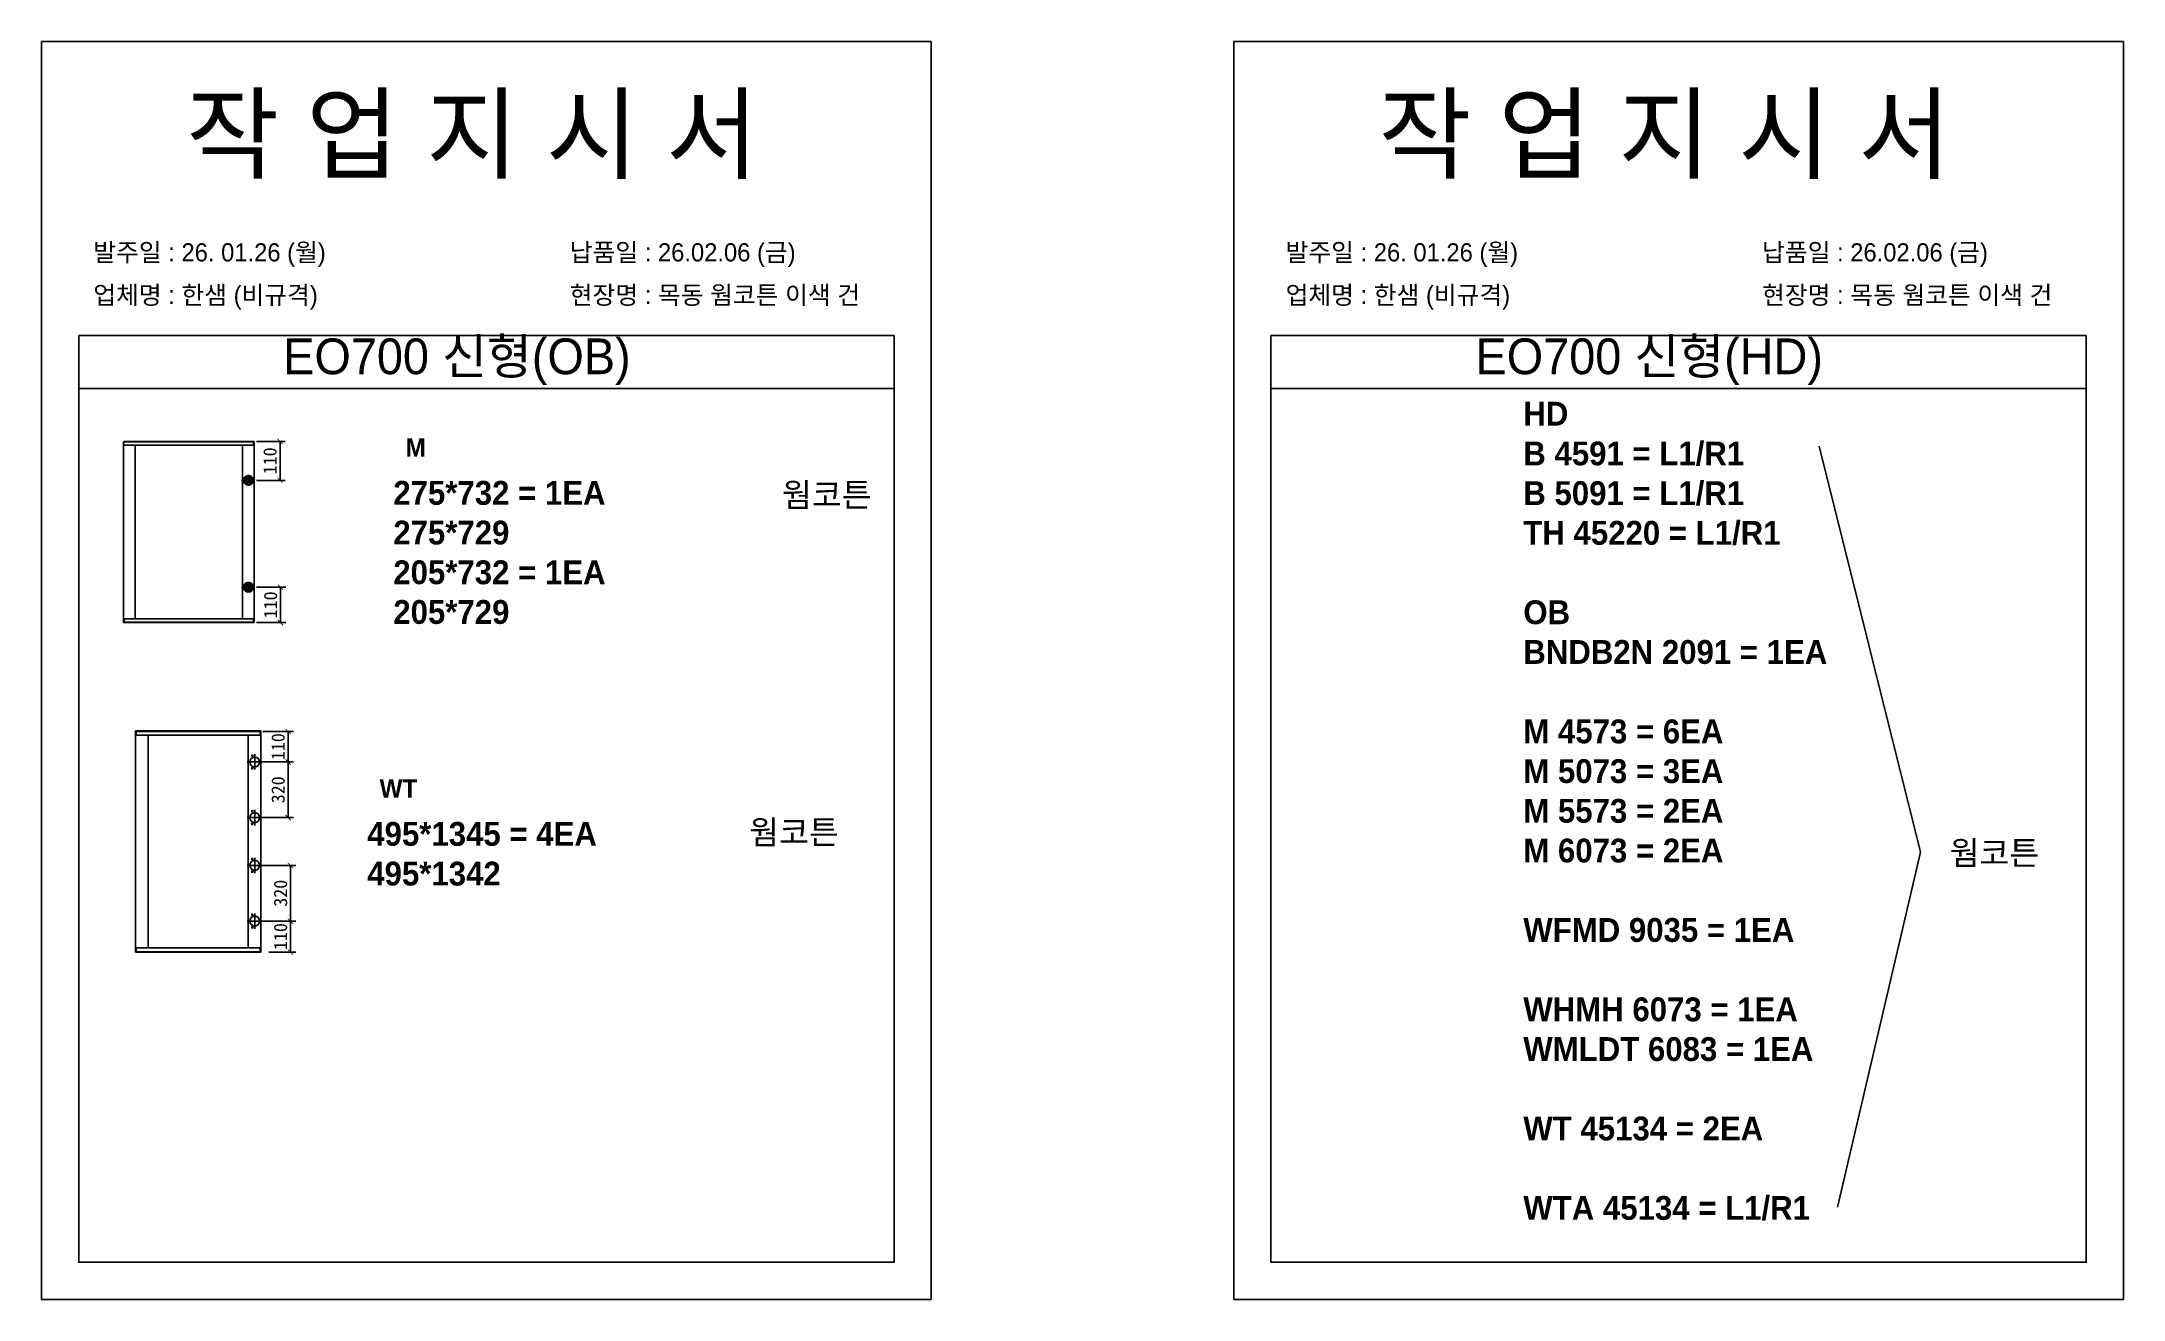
# Model space of a CAD drawing. Header units: millimetres. Extents: x -44117 to 256353, y -2095463 to 65325.
# Drawn here: x 120323 to 124255, y -660945 to -658569 of the extents above; entities that cross this region are included whole.
import ezdxf

# ---------------------------------------------------------------- set-up
doc = ezdxf.new("R2010")
doc.units = ezdxf.units.MM
doc.header["$LTSCALE"] = 10
doc.layers.add('Layer1', color=7, linetype='Continuous', lineweight=70)
doc.styles.add('MtX_Gulim', font='')
doc.styles.get('MtX_Gulim').set_extended_font_data('Gulim', bold=True)
doc.dimstyles.new('ISO-25', dxfattribs={"dimtxt": 2.5, "dimasz": 2.5, "dimexe": 1, "dimexo": 1, "dimtad": 1, "dimtxsty": 'Standard', "dimblk": 'ARCHTICK', "dimcen": 2.5, "dimadec": 0, "dimazin": 0, "dimtfac": 1, "dimtmove": 0, "dimatfit": 3, "dimfxl": 0, "dimarcsym": 0})

msp = doc.modelspace()

# ---------------------------------------------------------------- texts
at = {"linetype": 'Continuous', "style": 'MtX_Gulim'}
for s, height, p in [('M', 35.04934, (121010.10571, -659353.42506)), ('WT', 35.049344, (120960.96535, -659997.65063))]:
    msp.add_text(s, height=height, dxfattribs=at).set_placement(p)
at = {"attachment_point": 1}
for s, width, gutter_width, heights, insert, char_height in [('{\\fGulim|b0|i0|c129|p50;작 업 지 시 서}', 3307.3198183, 12.5, [-155.84554], (120595.4608, -658673.38202), 140), ('{\\fGulim|b0|i0|c129|p50;작 업 지 시 서}', 3307.3198183, 12.5, [-155.84554], (122847.53618, -658673.38202), 140), ('\\pt11;{\\fGulim|b0|i0|c129|p50;발주일 : 26. 01.26 (월)}', 3307.3198183, 12.5, [34.50412], (120420.25145, -658950.10245), 34.3), ('{\\fGulim|b0|i0|c129|p50;납품일 : 26.02.06 (금)}', 3307.3198183, 12.5, [35.09023], (121320.22943, -658950.10245), 34.3), ('\\pt11;{\\fGulim|b0|i0|c129|p50;발주일 : 26. 01.26 (월)}', 3307.3198183, 12.5, [34.50412], (122672.32682, -658950.10245), 34.3), ('{\\fGulim|b0|i0|c129|p50;납품일 : 26.02.06 (금)}', 3307.3198183, 12.5, [35.09023], (123572.30481, -658950.10245), 34.3), ('{\\fGulim|b0|i0|c129|p50;업체명 : 한샘 (비규격)}', 3307.3198183, 12.5, [36.11279], (120420.25145, -659030.75862), 34.3), ('{\\fGulim|b0|i0|c129|p50;현장명 : 목동 웜코튼 이색 건}', 3307.3198183, 12.5, [-38.2735], (121320.22943, -659030.75862), 34.3), ('{\\fGulim|b0|i0|c129|p50;업체명 : 한샘 (비규격)}', 3307.3198183, 12.5, [36.11279], (122672.32682, -659030.75862), 34.3), ('{\\fGulim|b0|i0|c129|p50;현장명 : 목동 웜코튼 이색 건}', 3307.3198183, 12.5, [-38.2735], (123572.30481, -659030.75862), 34.3), ('{\\fGulim|b0|i0|c129|p50;EO700 신형(OB)}', 1597.0710432, 6.03612, [-85.06834], (120778.99526, -659129.91794), 67.6045736), ('{\\fGulim|b0|i0|c129|p50;EO700 신형(HD)}', 1597.0710432, 6.03612, [-85.06834], (123031.07064, -659129.91794), 67.6045736), ('{\\f굴림|b1|i0|c129|p50;HD\\PB 4591 = L1/R1\\PB 5091 = L1/R1\\PTH 45220 = L1/R1\\P\\POB\\PBNDB2N 2091 = 1EA\\P\\PM 4573 = 6EA\\PM 5073 = 3EA\\PM 5573 = 2EA\\PM 6073 = 2EA\\P\\PWFMD 9035 = 1EA\\P\\PWHMH 6073 = 1EA\\PWMLDT 6083 = 1EA\\P\\PWT 45134 = 2EA\\P\\PWTA 45134 = L1/R1}', 13607.1496112, 175, [2042.79975], (123121.33161, -659249.63374), 45), ('{\\f굴림|b1|i0|c129|p50;275*732 = 1EA^J\\C1;275*729\\P\\C256;205*732 = 1EA\\P\\C1;205*729}', 13607.1496112, 175, [602.46723], (120986.87855, -659399.1121), 45), ('{\\f굴림|b1|i0|c129|p50;웜코튼}', 13607.1496112, 175, [-48.57143], (121721.06206, -659402.84573), 45), ('{\\f굴림|b1|i0|c129|p50;웜코튼}', 13607.1496112, 175, [-48.57143], (121659.02704, -660040.22696), 45), ('{\\f굴림|b1|i0|c129|p50;495*1345 = 4EA\\P\\C1;495*1342}', 13607.1496112, 175, [-121.36905], (120937.73819, -660043.33766), 45), ('{\\f굴림|b1|i0|c129|p50;웜코튼}', 13607.1496112, 175, [-48.57143], (123926.47132, -660079.49281), 45)]:
    msp.add_mtext_dynamic_manual_height_columns(s, width=width, gutter_width=gutter_width, heights=heights, dxfattribs=dict(at, insert=insert, char_height=char_height))

# ---------------------------------------------------------------- blocks, each defined once
blk = doc.blocks.new('_ArchTick')
at = {"color": 0, "linetype": 'ByBlock', "const_width": 0.15}
blk.add_lwpolyline([(-0.5, -0.5), (0.5, 0.5)], dxfattribs=at)
blk = doc.blocks.new('*D4637')
at = {"color": 0, "lineweight": -2}
for p, q in [((120728.3, -659324.4), (120782.9, -659324.4)), ((120772.9, -659398), (120772.9, -659324.4)), ((120728.3, -659398), (120782.9, -659398))]:
    blk.add_line(p, q, dxfattribs=at)
at = {"layer": 'Defpoints', "color": 0}
for p in [(120713.3, -659324.4), (120772.9, -659324.4), (120713.3, -659398)]:
    blk.add_point(p, dxfattribs=at)
at = {"color": 0, "lineweight": -2, "xscale": 10, "yscale": 10, "zscale": 10}
for p, rotation in [((120772.9, -659324.4), 90), ((120772.9, -659398), 270)]:
    blk.add_blockref('_ArchTick', p, dxfattribs=dict(at, rotation=rotation))
at = {"color": 0, "insert": (120754.1, -659361.2), "char_height": 25, "attachment_point": 5, "rotation": 90}
blk.add_mtext('110', dxfattribs=at)
blk = doc.blocks.new('*D4638')
at = {"color": 0, "lineweight": -2}
for p, q in [((120728.3, -659599.9), (120783.8, -659599.9)), ((120773.8, -659599.9), (120773.8, -659666.8)), ((120728.3, -659666.8), (120783.8, -659666.8))]:
    blk.add_line(p, q, dxfattribs=at)
at = {"layer": 'Defpoints', "color": 0}
for p in [(120713.3, -659599.9), (120713.3, -659666.8), (120773.8, -659666.8)]:
    blk.add_point(p, dxfattribs=at)
at = {"color": 0, "lineweight": -2, "xscale": 10, "yscale": 10, "zscale": 10}
for p, rotation in [((120773.8, -659599.9), 90), ((120773.8, -659666.8), 270)]:
    blk.add_blockref('_ArchTick', p, dxfattribs=dict(at, rotation=rotation))
at = {"color": 0, "insert": (120755.1, -659633.3), "char_height": 25, "attachment_point": 5, "rotation": 90}
blk.add_mtext('110', dxfattribs=at)
blk = doc.blocks.new('*D4639')
at = {"color": 0, "lineweight": -2}
for p, q in [((120740.2, -659872.2), (120798.2, -659872.2)), ((120788.2, -659930), (120788.2, -659872.2)), ((120740.2, -659930), (120798.2, -659930))]:
    blk.add_line(p, q, dxfattribs=at)
at = {"layer": 'Defpoints', "color": 0}
for p in [(120725.2, -659872.2), (120788.2, -659872.2), (120725.2, -659930)]:
    blk.add_point(p, dxfattribs=at)
at = {"color": 0, "lineweight": -2, "xscale": 10, "yscale": 10, "zscale": 10}
for p, rotation in [((120788.2, -659872.2), 90), ((120788.2, -659930), 270)]:
    blk.add_blockref('_ArchTick', p, dxfattribs=dict(at, rotation=rotation))
at = {"color": 0, "insert": (120769.4, -659901.1), "char_height": 25, "attachment_point": 5, "rotation": 90}
blk.add_mtext('110', dxfattribs=at)
blk = doc.blocks.new('*D4640')
at = {"color": 0, "lineweight": -2}
for p, q in [((120740.2, -660230.6), (120802.7, -660230.6)), ((120792.7, -660289.1), (120792.7, -660230.6)), ((120751.9, -660289.1), (120802.7, -660289.1))]:
    blk.add_line(p, q, dxfattribs=at)
at = {"layer": 'Defpoints', "color": 0}
for p in [(120725.2, -660230.6), (120792.7, -660230.6), (120736.9, -660289.1)]:
    blk.add_point(p, dxfattribs=at)
at = {"color": 0, "lineweight": -2, "xscale": 10, "yscale": 10, "zscale": 10}
for p, rotation in [((120792.7, -660230.6), 90), ((120792.7, -660289.1), 270)]:
    blk.add_blockref('_ArchTick', p, dxfattribs=dict(at, rotation=rotation))
at = {"color": 0, "insert": (120774, -660259.9), "char_height": 25, "attachment_point": 5, "rotation": 90}
blk.add_mtext('110', dxfattribs=at)
blk = doc.blocks.new('*D4641')
at = {"color": 0, "lineweight": -2}
for p, q in [((120740.2, -660125.4), (120802.7, -660125.4)), ((120792.7, -660230.6), (120792.7, -660125.4)), ((120740.2, -660230.6), (120802.7, -660230.6))]:
    blk.add_line(p, q, dxfattribs=at)
at = {"layer": 'Defpoints', "color": 0}
for p in [(120725.2, -660125.4), (120792.7, -660125.4), (120725.2, -660230.6)]:
    blk.add_point(p, dxfattribs=at)
at = {"color": 0, "lineweight": -2, "xscale": 10, "yscale": 10, "zscale": 10}
for p, rotation in [((120792.7, -660125.4), 90), ((120792.7, -660230.6), 270)]:
    blk.add_blockref('_ArchTick', p, dxfattribs=dict(at, rotation=rotation))
at = {"color": 0, "insert": (120774, -660178), "char_height": 25, "attachment_point": 5, "rotation": 90}
blk.add_mtext('320', dxfattribs=at)
blk = doc.blocks.new('*D4642')
at = {"color": 0, "lineweight": -2}
for p, q in [((120740.2, -659930), (120798.2, -659930)), ((120788.2, -659930), (120788.2, -660035.2)), ((120740.2, -660035.2), (120798.2, -660035.2))]:
    blk.add_line(p, q, dxfattribs=at)
at = {"layer": 'Defpoints', "color": 0}
for p in [(120725.2, -659930), (120725.2, -660035.2), (120788.2, -660035.2)]:
    blk.add_point(p, dxfattribs=at)
at = {"color": 0, "lineweight": -2, "xscale": 10, "yscale": 10, "zscale": 10}
for p, rotation in [((120788.2, -659930), 90), ((120788.2, -660035.2), 270)]:
    blk.add_blockref('_ArchTick', p, dxfattribs=dict(at, rotation=rotation))
at = {"color": 0, "insert": (120769.4, -659982.6), "char_height": 25, "attachment_point": 5, "rotation": 90}
blk.add_mtext('320', dxfattribs=at)

# ---------------------------------------------------------------- dimensions: what is measured, and where the dimension line sits
for base, p1, p2, text, picture, middle in [((120772.89386, -659324.40115), (120713.28009, -659398.01763), (120713.28009, -659324.40115), '110', '*D4637', (120754.14386, -659361.20939)), ((120773.84734, -659666.77997), (120713.28009, -659599.89559), (120713.28009, -659666.77997), '110', '*D4638', (120755.09734, -659633.33778)), ((120788.15926, -660035.2099), (120725.23412, -659930.02735), (120725.23412, -660035.2099), '320', '*D4642', (120769.40926, -659982.61863)), ((120792.73072, -660125.41989), (120725.23412, -660230.60242), (120725.23412, -660125.41989), '320', '*D4641', (120773.98072, -660178.01116)), ((120792.73072, -660230.60242), (120736.87266, -660289.10712), (120725.23412, -660230.60242), '110', '*D4640', (120773.98072, -660259.85477))]:
    dim = msp.add_linear_dim(base=base, p1=p1, p2=p2, angle=90, text=text, dimstyle='ISO-25', override={"dimscale": 10, "dimasz": 1, "dimexo": 1.5, "dimtxsty": 'Standard'})
    dim.commit()
    dim.dimension.update_dxf_attribs({"geometry": picture, "text_midpoint": middle})
dim = msp.add_linear_dim(base=(120788.15926, -659872.19027), p1=(120725.23412, -659930.02735), p2=(120725.23412, -659872.19027), angle=90, text='110', dimstyle='ISO-25', override={"dimscale": 10, "dimasz": 1, "dimexo": 1.5, "dimtxsty": 'Standard'})
dim.commit()
dim.dimension.update_dxf_attribs({"geometry": '*D4639', "text_midpoint": (120788.15926, -659901.10881), "dimtype": 160})

# ---------------------------------------------------------------- linework, layer by layer
for p, q in [((121932.6542, -659124.38924), (120392.6542, -659124.38924)), ((124184.72958, -659124.38924), (122644.72958, -659124.38924)), ((121932.6542, -659224.38924), (120392.6542, -659224.38924)), ((124184.72958, -659224.38924), (122644.72958, -659224.38924)), ((120477.41743, -659324.64711), (120477.41743, -659666.534)), ((120723.91807, -659325.08984), (120477.41743, -659325.08984)), ((120723.67211, -659324.40115), (120477.66339, -659324.40115)), ((120722.68826, -659331.78), (120722.68826, -659324.40115)), ((120723.91807, -659666.534), (120723.91807, -659324.64711)), ((120723.91807, -659331.78), (120477.41743, -659331.78)), ((120499.30803, -659331.28808), (120499.30803, -659659.40111)), ((120701.78151, -659659.40111), (120701.78151, -659331.78)), ((123680.44464, -659333.37843), (123871.58091, -660100.61903)), ((120723.91807, -659659.40111), (120477.41743, -659659.40111)), ((120723.91807, -659666.09127), (120477.41743, -659666.09127)), ((120723.67211, -659666.77997), (120477.66339, -659666.77997)), ((120478.64724, -659666.77997), (120478.64724, -659659.40111)), ((120722.68826, -659659.40111), (120722.68826, -659666.77997)), ((120499.95709, -659871.71095), (120499.95709, -660288.91882)), ((120736.95065, -659872.19027), (120499.95709, -659872.19027)), ((120736.95065, -659879.43322), (120499.95709, -659879.43322)), ((120736.68437, -659871.44467), (120500.22337, -659871.44467)), ((120501.28851, -659871.44467), (120501.28851, -659879.43322)), ((120523.65644, -659878.90065), (120523.65644, -660281.19656)), ((120712.98501, -660281.19656), (120712.98501, -659879.43322)), ((120735.61923, -659879.43322), (120735.61923, -659871.44467)), ((120736.95065, -660288.91882), (120736.95065, -659871.71095)), ((120722.57127, -659918.04453), (120718.31071, -659918.04453)), ((120720.44099, -659915.91425), (120720.44099, -659920.17481)), ((120725.23412, -659944.55194), (120725.23412, -659915.50276)), ((120710.70953, -659930.02735), (120739.75871, -659930.02735)), ((120722.57127, -659942.01017), (120718.31071, -659942.01017)), ((120720.44099, -659939.87989), (120720.44099, -659944.14045)), ((120710.70953, -660035.2099), (120739.75871, -660035.2099)), ((120722.57127, -660023.22707), (120718.31071, -660023.22707)), ((120720.44099, -660021.09679), (120720.44099, -660025.35735)), ((120725.23412, -660020.6853), (120725.23412, -660049.73448)), ((120722.57127, -660047.19271), (120718.31071, -660047.19271)), ((120720.44099, -660045.06243), (120720.44099, -660049.32299)), ((120722.57127, -660113.43706), (120718.31071, -660113.43706)), ((120720.44099, -660111.30678), (120720.44099, -660115.56734)), ((120725.23412, -660110.8953), (120725.23412, -660139.94448)), ((123871.58091, -660100.61903), (123714.75115, -660771.06626)), ((120710.70953, -660125.41989), (120739.75871, -660125.41989)), ((120722.57127, -660137.4027), (120718.31071, -660137.4027)), ((120720.44099, -660135.27242), (120720.44099, -660139.53298)), ((120710.70953, -660230.60242), (120739.75871, -660230.60242)), ((120722.57127, -660218.61959), (120718.31071, -660218.61959)), ((120720.44099, -660216.48931), (120720.44099, -660220.74987)), ((120725.23412, -660216.07783), (120725.23412, -660245.12701)), ((120722.57127, -660242.58523), (120718.31071, -660242.58523)), ((120720.44099, -660240.45495), (120720.44099, -660244.71551)), ((120736.95065, -660281.19656), (120499.95709, -660281.19656)), ((120736.95065, -660288.43951), (120499.95709, -660288.43951)), ((120736.68437, -660289.18511), (120500.22337, -660289.18511)), ((120501.28851, -660289.18511), (120501.28851, -660281.19656)), ((120735.61923, -660281.19656), (120735.61923, -660289.18511))]:
    msp.add_line(p, q)
for points in [[(120322.6542, -660945.21951), (122002.6542, -660945.21951), (122002.6542, -658569.21951), (120322.6542, -658569.21951)], [(122574.72958, -660945.21951), (124254.72958, -660945.21951), (124254.72958, -658569.21951), (122574.72958, -658569.21951)]]:
    msp.add_lwpolyline(points, close=True)
for points in [[(120392.6542, -659124.38924), (120392.6542, -660875.21951), (121932.6542, -660875.21951), (121932.6542, -659124.38924)], [(122644.72958, -659124.38924), (122644.72958, -660875.21951), (124184.72958, -660875.21951), (124184.72958, -659124.38924)]]:
    msp.add_lwpolyline(points)
for centre, radius in [((120720.44099, -659918.04453), 0.85211), ((120725.23412, -659930.02735), 9.31997), ((120720.44099, -659942.01017), 0.85211), ((120725.23412, -660035.2099), 9.31997), ((120720.44099, -660023.22707), 0.85211), ((120720.44099, -660047.19271), 0.85211), ((120725.23412, -660125.41989), 9.31997), ((120720.44099, -660113.43706), 0.85211), ((120720.44099, -660137.4027), 0.85211), ((120725.23412, -660230.60242), 9.31997), ((120720.44099, -660218.61959), 0.85211), ((120720.44099, -660242.58523), 0.85211)]:
    msp.add_circle(centre, radius)
for centre, radius, start, end in [((120723.67211, -659324.64711), 0.24596, 0, 90), ((120477.66339, -659666.534), 0.24596, 180, 270), ((120723.67211, -659666.534), 0.24596, 270, 0), ((120500.22337, -659871.71095), 0.26628, 90, 180), ((120736.68437, -659871.71095), 0.26628, 0, 90), ((120500.22337, -660288.91883), 0.26628, 180, 270), ((120736.68437, -660288.91883), 0.26628, 270, 0)]:
    msp.add_arc(centre, radius, start, end)
at = {"layer": 'Layer1'}
for p, q in [((120713.28009, -659388.95243), (120713.28009, -659407.08283)), ((120713.28009, -659608.96079), (120713.28009, -659590.83039))]:
    msp.add_line(p, q, dxfattribs=at)
for points in [[(120722.34529, -659398.01763), (120704.21489, -659398.01763)], [(120722.34529, -659599.89559), (120704.21489, -659599.89559)]]:
    msp.add_lwpolyline(points, close=True, dxfattribs=at)
for centre in [(120713.28009, -659398.01763), (120713.28009, -659599.89559)]:
    msp.add_circle(centre, 6.04347, dxfattribs=at)

msp.set_redraw_order([(e.dxf.handle, doc.entitydb.next_handle()) for e in msp.query("TEXT MTEXT ATTDEF DIMENSION ARC_DIMENSION")])  # texts and dimensions are drawn at this point

doc.saveas('drawing.dxf')
